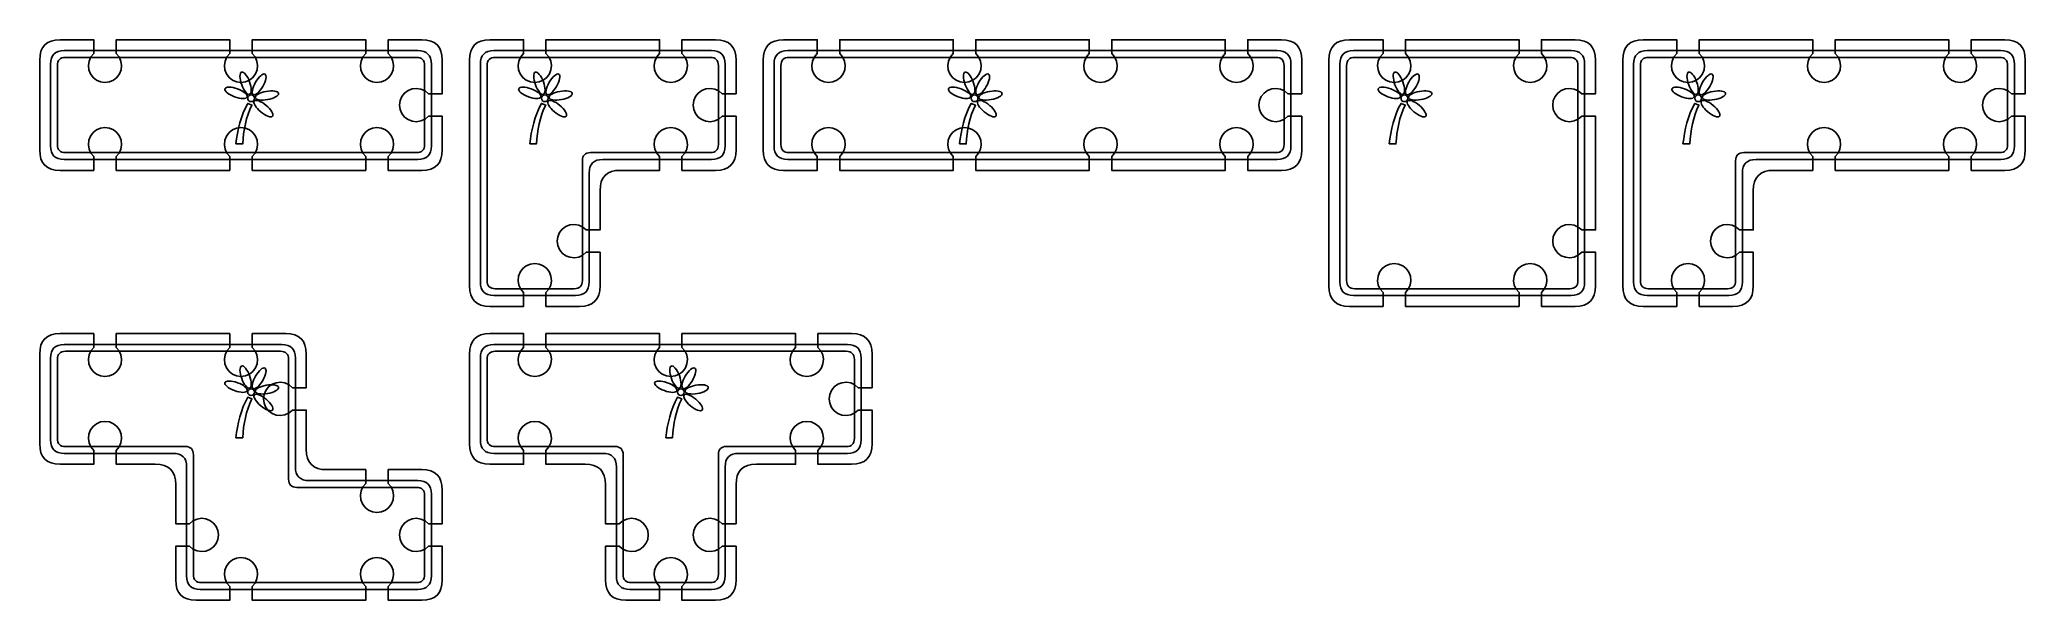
# Model space of a CAD drawing. Extents: x 4 to 296, y 4 to 86.
import ezdxf

# ---------------------------------------------------------------- set-up
doc = ezdxf.new("R2010")
doc.units = 0
doc.layers.add('CUT', color=1, linetype='CONTINUOUS')
doc.layers.add('RASTER', color=7, linetype='CONTINUOUS')

msp = doc.modelspace()

# ---------------------------------------------------------------- linework, layer by layer
at = {"layer": 'CUT'}
for points in [[(4, 83.4), (4.047, 84.103), (4.188, 84.713), (4.422, 85.228), (4.75, 85.65), (5.172, 85.978), (5.687, 86.213), (6.297, 86.353), (7, 86.4), (11.95, 86.4), (11.95, 84.361), (11.531, 83.862), (11.258, 83.269), (11.151, 82.626), (11.218, 81.977), (11.453, 81.369), (11.841, 80.845), (12.353, 80.441), (12.954, 80.187), (13.6, 80.1), (14.246, 80.187), (14.847, 80.441), (15.359, 80.845), (15.747, 81.369), (15.982, 81.977), (16.049, 82.626), (15.942, 83.269), (15.669, 83.862), (15.25, 84.361), (15.25, 86.4), (31.95, 86.4), (31.95, 84.361), (31.531, 83.862), (31.258, 83.269), (31.151, 82.626), (31.218, 81.977), (31.453, 81.369), (31.841, 80.845), (32.353, 80.441), (32.954, 80.187), (33.6, 80.1), (34.246, 80.187), (34.847, 80.441), (35.359, 80.845), (35.747, 81.369), (35.982, 81.977), (36.049, 82.626), (35.942, 83.269), (35.669, 83.862), (35.25, 84.361), (35.25, 86.4), (51.95, 86.4), (51.95, 84.361), (51.531, 83.862), (51.258, 83.269), (51.151, 82.626), (51.218, 81.977), (51.453, 81.369), (51.841, 80.845), (52.353, 80.441), (52.954, 80.187), (53.6, 80.1), (54.246, 80.187), (54.847, 80.441), (55.359, 80.845), (55.747, 81.369), (55.982, 81.977), (56.049, 82.626), (55.942, 83.269), (55.669, 83.862), (55.25, 84.361), (55.25, 86.4), (60.2, 86.4), (60.903, 86.353), (61.512, 86.213), (62.028, 85.978), (62.45, 85.65), (62.778, 85.228), (63.012, 84.713), (63.153, 84.103), (63.2, 83.4), (63.2, 78.45), (61.161, 78.45), (60.662, 78.869), (60.069, 79.142), (59.426, 79.249), (58.777, 79.182), (58.169, 78.947), (57.645, 78.559), (57.241, 78.047), (56.987, 77.446), (56.9, 76.8), (56.987, 76.154), (57.241, 75.553), (57.645, 75.041), (58.169, 74.653), (58.777, 74.418), (59.426, 74.351), (60.069, 74.458), (60.662, 74.731), (61.161, 75.15), (63.2, 75.15), (63.2, 70.2), (63.153, 69.497), (63.013, 68.888), (62.778, 68.372), (62.45, 67.95), (62.028, 67.622), (61.513, 67.388), (60.903, 67.247), (60.2, 67.2), (55.25, 67.2), (55.25, 69.239), (55.669, 69.738), (55.942, 70.331), (56.049, 70.974), (55.982, 71.623), (55.747, 72.231), (55.359, 72.755), (54.847, 73.159), (54.246, 73.413), (53.6, 73.5), (52.954, 73.413), (52.353, 73.159), (51.841, 72.755), (51.453, 72.231), (51.218, 71.623), (51.151, 70.974), (51.258, 70.331), (51.531, 69.738), (51.95, 69.239), (51.95, 67.2), (35.25, 67.2), (35.25, 69.239), (35.669, 69.738), (35.942, 70.331), (36.049, 70.974), (35.982, 71.623), (35.747, 72.231), (35.359, 72.755), (34.847, 73.159), (34.246, 73.413), (33.6, 73.5), (32.954, 73.413), (32.353, 73.159), (31.841, 72.755), (31.453, 72.231), (31.218, 71.623), (31.151, 70.974), (31.258, 70.331), (31.531, 69.738), (31.95, 69.239), (31.95, 67.2), (15.25, 67.2), (15.25, 69.239), (15.669, 69.738), (15.942, 70.331), (16.049, 70.974), (15.982, 71.623), (15.747, 72.231), (15.359, 72.755), (14.847, 73.159), (14.246, 73.413), (13.6, 73.5), (12.954, 73.413), (12.353, 73.159), (11.841, 72.755), (11.453, 72.231), (11.218, 71.623), (11.151, 70.974), (11.258, 70.331), (11.531, 69.738), (11.95, 69.239), (11.95, 67.2), (7, 67.2), (6.297, 67.247), (5.688, 67.388), (5.172, 67.622), (4.75, 67.95), (4.422, 68.372), (4.188, 68.888), (4.047, 69.497), (4, 70.2)], [(67.2, 83.4), (67.247, 84.103), (67.388, 84.713), (67.622, 85.228), (67.95, 85.65), (68.372, 85.978), (68.888, 86.213), (69.497, 86.353), (70.2, 86.4), (75.15, 86.4), (75.15, 84.361), (74.731, 83.862), (74.458, 83.269), (74.351, 82.626), (74.418, 81.977), (74.653, 81.369), (75.041, 80.845), (75.553, 80.441), (76.154, 80.187), (76.8, 80.1), (77.446, 80.187), (78.047, 80.441), (78.559, 80.845), (78.947, 81.369), (79.182, 81.977), (79.249, 82.626), (79.142, 83.269), (78.869, 83.862), (78.45, 84.361), (78.45, 86.4), (95.15, 86.4), (95.15, 84.361), (94.731, 83.862), (94.458, 83.269), (94.351, 82.626), (94.418, 81.977), (94.653, 81.369), (95.041, 80.845), (95.553, 80.441), (96.154, 80.187), (96.8, 80.1), (97.446, 80.187), (98.047, 80.441), (98.559, 80.845), (98.947, 81.369), (99.182, 81.977), (99.249, 82.626), (99.142, 83.269), (98.869, 83.862), (98.45, 84.361), (98.45, 86.4), (103.4, 86.4), (104.103, 86.353), (104.713, 86.213), (105.228, 85.978), (105.65, 85.65), (105.978, 85.228), (106.213, 84.713), (106.353, 84.103), (106.4, 83.4), (106.4, 78.45), (104.361, 78.45), (103.862, 78.869), (103.269, 79.142), (102.626, 79.249), (101.977, 79.182), (101.369, 78.947), (100.845, 78.559), (100.441, 78.047), (100.187, 77.446), (100.1, 76.8), (100.187, 76.154), (100.441, 75.553), (100.845, 75.041), (101.369, 74.653), (101.977, 74.418), (102.626, 74.351), (103.269, 74.458), (103.862, 74.731), (104.361, 75.15), (106.4, 75.15), (106.4, 70.2), (106.353, 69.497), (106.213, 68.888), (105.978, 68.372), (105.65, 67.95), (105.228, 67.622), (104.713, 67.388), (104.103, 67.247), (103.4, 67.2), (98.45, 67.2), (98.45, 69.239), (98.869, 69.738), (99.142, 70.331), (99.249, 70.974), (99.182, 71.623), (98.947, 72.231), (98.559, 72.755), (98.047, 73.159), (97.446, 73.413), (96.8, 73.5), (96.154, 73.413), (95.553, 73.159), (95.041, 72.755), (94.653, 72.231), (94.418, 71.623), (94.351, 70.974), (94.458, 70.331), (94.731, 69.738), (95.15, 69.239), (95.15, 67.2), (89.4, 67.2), (88.697, 67.153), (88.088, 67.013), (87.572, 66.778), (87.15, 66.45), (86.822, 66.028), (86.588, 65.513), (86.447, 64.903), (86.4, 64.2), (86.4, 58.45), (84.361, 58.45), (83.862, 58.869), (83.269, 59.142), (82.626, 59.249), (81.977, 59.182), (81.369, 58.947), (80.845, 58.559), (80.441, 58.047), (80.187, 57.446), (80.1, 56.8), (80.187, 56.154), (80.441, 55.553), (80.845, 55.041), (81.369, 54.653), (81.977, 54.418), (82.626, 54.351), (83.269, 54.458), (83.862, 54.731), (84.361, 55.15), (86.4, 55.15), (86.4, 50.2), (86.353, 49.497), (86.213, 48.888), (85.978, 48.372), (85.65, 47.95), (85.228, 47.622), (84.713, 47.388), (84.103, 47.247), (83.4, 47.2), (78.45, 47.2), (78.45, 49.239), (78.869, 49.738), (79.142, 50.331), (79.249, 50.974), (79.182, 51.623), (78.947, 52.231), (78.559, 52.755), (78.047, 53.159), (77.446, 53.413), (76.8, 53.5), (76.154, 53.413), (75.553, 53.159), (75.041, 52.755), (74.653, 52.231), (74.418, 51.623), (74.351, 50.974), (74.458, 50.331), (74.731, 49.738), (75.15, 49.239), (75.15, 47.2), (70.2, 47.2), (69.497, 47.247), (68.887, 47.388), (68.372, 47.622), (67.95, 47.95), (67.622, 48.372), (67.388, 48.888), (67.247, 49.497), (67.2, 50.2)], [(110.4, 83.4), (110.447, 84.103), (110.588, 84.713), (110.822, 85.228), (111.15, 85.65), (111.572, 85.978), (112.088, 86.213), (112.697, 86.353), (113.4, 86.4), (118.35, 86.4), (118.35, 84.361), (117.931, 83.862), (117.658, 83.269), (117.551, 82.626), (117.618, 81.977), (117.853, 81.369), (118.241, 80.845), (118.753, 80.441), (119.354, 80.187), (120, 80.1), (120.646, 80.187), (121.247, 80.441), (121.759, 80.845), (122.147, 81.369), (122.382, 81.977), (122.449, 82.626), (122.342, 83.269), (122.069, 83.862), (121.65, 84.361), (121.65, 86.4), (138.35, 86.4), (138.35, 84.361), (137.931, 83.862), (137.658, 83.269), (137.551, 82.626), (137.618, 81.977), (137.853, 81.369), (138.241, 80.845), (138.753, 80.441), (139.354, 80.187), (140, 80.1), (140.646, 80.187), (141.247, 80.441), (141.759, 80.845), (142.147, 81.369), (142.382, 81.977), (142.449, 82.626), (142.342, 83.269), (142.069, 83.862), (141.65, 84.361), (141.65, 86.4), (158.35, 86.4), (158.35, 84.361), (157.931, 83.862), (157.658, 83.269), (157.551, 82.626), (157.618, 81.977), (157.853, 81.369), (158.241, 80.845), (158.753, 80.441), (159.354, 80.187), (160, 80.1), (160.646, 80.187), (161.247, 80.441), (161.759, 80.845), (162.147, 81.369), (162.382, 81.977), (162.449, 82.626), (162.342, 83.269), (162.069, 83.862), (161.65, 84.361), (161.65, 86.4), (178.35, 86.4), (178.35, 84.361), (177.931, 83.862), (177.658, 83.269), (177.551, 82.626), (177.618, 81.977), (177.853, 81.369), (178.241, 80.845), (178.753, 80.441), (179.354, 80.187), (180, 80.1), (180.646, 80.187), (181.247, 80.441), (181.759, 80.845), (182.147, 81.369), (182.382, 81.977), (182.449, 82.626), (182.342, 83.269), (182.069, 83.862), (181.65, 84.361), (181.65, 86.4), (186.6, 86.4), (187.303, 86.353), (187.913, 86.213), (188.428, 85.978), (188.85, 85.65), (189.178, 85.228), (189.413, 84.713), (189.553, 84.103), (189.6, 83.4), (189.6, 78.45), (187.561, 78.45), (187.062, 78.869), (186.469, 79.142), (185.826, 79.249), (185.177, 79.182), (184.569, 78.947), (184.045, 78.559), (183.641, 78.047), (183.387, 77.446), (183.3, 76.8), (183.387, 76.154), (183.641, 75.553), (184.045, 75.041), (184.569, 74.653), (185.177, 74.418), (185.826, 74.351), (186.469, 74.458), (187.062, 74.731), (187.561, 75.15), (189.6, 75.15), (189.6, 70.2), (189.553, 69.497), (189.413, 68.888), (189.178, 68.372), (188.85, 67.95), (188.428, 67.622), (187.913, 67.388), (187.303, 67.247), (186.6, 67.2), (181.65, 67.2), (181.65, 69.239), (182.069, 69.738), (182.342, 70.331), (182.449, 70.974), (182.382, 71.623), (182.147, 72.231), (181.759, 72.755), (181.247, 73.159), (180.646, 73.413), (180, 73.5), (179.354, 73.413), (178.753, 73.159), (178.241, 72.755), (177.853, 72.231), (177.618, 71.623), (177.551, 70.974), (177.658, 70.331), (177.931, 69.738), (178.35, 69.239), (178.35, 67.2), (161.65, 67.2), (161.65, 69.239), (162.069, 69.738), (162.342, 70.331), (162.449, 70.974), (162.382, 71.623), (162.147, 72.231), (161.759, 72.755), (161.247, 73.159), (160.646, 73.413), (160, 73.5), (159.354, 73.413), (158.753, 73.159), (158.241, 72.755), (157.853, 72.231), (157.618, 71.623), (157.551, 70.974), (157.658, 70.331), (157.931, 69.738), (158.35, 69.239), (158.35, 67.2), (141.65, 67.2), (141.65, 69.239), (142.069, 69.738), (142.342, 70.331), (142.449, 70.974), (142.382, 71.623), (142.147, 72.231), (141.759, 72.755), (141.247, 73.159), (140.646, 73.413), (140, 73.5), (139.354, 73.413), (138.753, 73.159), (138.241, 72.755), (137.853, 72.231), (137.618, 71.623), (137.551, 70.974), (137.658, 70.331), (137.931, 69.738), (138.35, 69.239), (138.35, 67.2), (121.65, 67.2), (121.65, 69.239), (122.069, 69.738), (122.342, 70.331), (122.449, 70.974), (122.382, 71.623), (122.147, 72.231), (121.759, 72.755), (121.247, 73.159), (120.646, 73.413), (120, 73.5), (119.354, 73.413), (118.753, 73.159), (118.241, 72.755), (117.853, 72.231), (117.618, 71.623), (117.551, 70.974), (117.658, 70.331), (117.931, 69.738), (118.35, 69.239), (118.35, 67.2), (113.4, 67.2), (112.697, 67.247), (112.088, 67.388), (111.572, 67.622), (111.15, 67.95), (110.822, 68.372), (110.588, 68.888), (110.447, 69.497), (110.4, 70.2)], [(193.6, 83.4), (193.647, 84.103), (193.788, 84.713), (194.022, 85.228), (194.35, 85.65), (194.772, 85.978), (195.288, 86.213), (195.897, 86.353), (196.6, 86.4), (201.55, 86.4), (201.55, 84.361), (201.131, 83.862), (200.858, 83.269), (200.751, 82.626), (200.818, 81.977), (201.053, 81.369), (201.441, 80.845), (201.953, 80.441), (202.554, 80.187), (203.2, 80.1), (203.846, 80.187), (204.447, 80.441), (204.959, 80.845), (205.347, 81.369), (205.582, 81.977), (205.649, 82.626), (205.542, 83.269), (205.269, 83.862), (204.85, 84.361), (204.85, 86.4), (221.55, 86.4), (221.55, 84.361), (221.131, 83.862), (220.858, 83.269), (220.751, 82.626), (220.818, 81.977), (221.053, 81.369), (221.441, 80.845), (221.953, 80.441), (222.554, 80.187), (223.2, 80.1), (223.846, 80.187), (224.447, 80.441), (224.959, 80.845), (225.347, 81.369), (225.582, 81.977), (225.649, 82.626), (225.542, 83.269), (225.269, 83.862), (224.85, 84.361), (224.85, 86.4), (229.8, 86.4), (230.503, 86.353), (231.112, 86.213), (231.628, 85.978), (232.05, 85.65), (232.378, 85.228), (232.612, 84.713), (232.753, 84.103), (232.8, 83.4), (232.8, 78.45), (230.761, 78.45), (230.262, 78.869), (229.669, 79.142), (229.026, 79.249), (228.377, 79.182), (227.769, 78.947), (227.245, 78.559), (226.841, 78.047), (226.587, 77.446), (226.5, 76.8), (226.587, 76.154), (226.841, 75.553), (227.245, 75.041), (227.769, 74.653), (228.377, 74.418), (229.026, 74.351), (229.669, 74.458), (230.262, 74.731), (230.761, 75.15), (232.8, 75.15), (232.8, 58.45), (230.761, 58.45), (230.262, 58.869), (229.669, 59.142), (229.026, 59.249), (228.377, 59.182), (227.769, 58.947), (227.245, 58.559), (226.841, 58.047), (226.587, 57.446), (226.5, 56.8), (226.587, 56.154), (226.841, 55.553), (227.245, 55.041), (227.769, 54.653), (228.377, 54.418), (229.026, 54.351), (229.669, 54.458), (230.262, 54.731), (230.761, 55.15), (232.8, 55.15), (232.8, 50.2), (232.753, 49.497), (232.612, 48.888), (232.378, 48.372), (232.05, 47.95), (231.628, 47.622), (231.112, 47.388), (230.503, 47.247), (229.8, 47.2), (224.85, 47.2), (224.85, 49.239), (225.269, 49.738), (225.542, 50.331), (225.649, 50.974), (225.582, 51.623), (225.347, 52.231), (224.959, 52.755), (224.447, 53.159), (223.846, 53.413), (223.2, 53.5), (222.554, 53.413), (221.953, 53.159), (221.441, 52.755), (221.053, 52.231), (220.818, 51.623), (220.751, 50.974), (220.858, 50.331), (221.131, 49.738), (221.55, 49.239), (221.55, 47.2), (204.85, 47.2), (204.85, 49.239), (205.269, 49.738), (205.542, 50.331), (205.649, 50.974), (205.582, 51.623), (205.347, 52.231), (204.959, 52.755), (204.447, 53.159), (203.846, 53.413), (203.2, 53.5), (202.554, 53.413), (201.953, 53.159), (201.441, 52.755), (201.053, 52.231), (200.818, 51.623), (200.751, 50.974), (200.858, 50.331), (201.131, 49.738), (201.55, 49.239), (201.55, 47.2), (196.6, 47.2), (195.897, 47.247), (195.288, 47.388), (194.772, 47.622), (194.35, 47.95), (194.022, 48.372), (193.788, 48.888), (193.647, 49.497), (193.6, 50.2)], [(236.8, 83.4), (236.847, 84.103), (236.988, 84.713), (237.222, 85.228), (237.55, 85.65), (237.972, 85.978), (238.488, 86.213), (239.097, 86.353), (239.8, 86.4), (244.75, 86.4), (244.75, 84.361), (244.331, 83.862), (244.058, 83.269), (243.951, 82.626), (244.018, 81.977), (244.253, 81.369), (244.641, 80.845), (245.153, 80.441), (245.754, 80.187), (246.4, 80.1), (247.046, 80.187), (247.647, 80.441), (248.159, 80.845), (248.547, 81.369), (248.782, 81.977), (248.849, 82.626), (248.742, 83.269), (248.469, 83.862), (248.05, 84.361), (248.05, 86.4), (264.75, 86.4), (264.75, 84.361), (264.331, 83.862), (264.058, 83.269), (263.951, 82.626), (264.018, 81.977), (264.253, 81.369), (264.641, 80.845), (265.153, 80.441), (265.754, 80.187), (266.4, 80.1), (267.046, 80.187), (267.647, 80.441), (268.159, 80.845), (268.547, 81.369), (268.782, 81.977), (268.849, 82.626), (268.742, 83.269), (268.469, 83.862), (268.05, 84.361), (268.05, 86.4), (284.75, 86.4), (284.75, 84.361), (284.331, 83.862), (284.058, 83.269), (283.951, 82.626), (284.018, 81.977), (284.253, 81.369), (284.641, 80.845), (285.153, 80.441), (285.754, 80.187), (286.4, 80.1), (287.046, 80.187), (287.647, 80.441), (288.159, 80.845), (288.547, 81.369), (288.782, 81.977), (288.849, 82.626), (288.742, 83.269), (288.469, 83.862), (288.05, 84.361), (288.05, 86.4), (293, 86.4), (293.703, 86.353), (294.313, 86.213), (294.828, 85.978), (295.25, 85.65), (295.578, 85.228), (295.813, 84.713), (295.953, 84.103), (296, 83.4), (296, 78.45), (293.961, 78.45), (293.462, 78.869), (292.869, 79.142), (292.226, 79.249), (291.577, 79.182), (290.969, 78.947), (290.445, 78.559), (290.041, 78.047), (289.787, 77.446), (289.7, 76.8), (289.787, 76.154), (290.041, 75.553), (290.445, 75.041), (290.969, 74.653), (291.577, 74.418), (292.226, 74.351), (292.869, 74.458), (293.462, 74.731), (293.961, 75.15), (296, 75.15), (296, 70.2), (295.953, 69.497), (295.813, 68.888), (295.578, 68.372), (295.25, 67.95), (294.828, 67.622), (294.313, 67.388), (293.703, 67.247), (293, 67.2), (288.05, 67.2), (288.05, 69.239), (288.469, 69.738), (288.742, 70.331), (288.849, 70.974), (288.782, 71.623), (288.547, 72.231), (288.159, 72.755), (287.647, 73.159), (287.046, 73.413), (286.4, 73.5), (285.754, 73.413), (285.153, 73.159), (284.641, 72.755), (284.253, 72.231), (284.018, 71.623), (283.951, 70.974), (284.058, 70.331), (284.331, 69.738), (284.75, 69.239), (284.75, 67.2), (268.05, 67.2), (268.05, 69.239), (268.469, 69.738), (268.742, 70.331), (268.849, 70.974), (268.782, 71.623), (268.547, 72.231), (268.159, 72.755), (267.647, 73.159), (267.046, 73.413), (266.4, 73.5), (265.754, 73.413), (265.153, 73.159), (264.641, 72.755), (264.253, 72.231), (264.018, 71.623), (263.951, 70.974), (264.058, 70.331), (264.331, 69.738), (264.75, 69.239), (264.75, 67.2), (259, 67.2), (258.297, 67.153), (257.688, 67.013), (257.172, 66.778), (256.75, 66.45), (256.422, 66.028), (256.188, 65.513), (256.047, 64.903), (256, 64.2), (256, 58.45), (253.961, 58.45), (253.462, 58.869), (252.869, 59.142), (252.226, 59.249), (251.577, 59.182), (250.969, 58.947), (250.445, 58.559), (250.041, 58.047), (249.787, 57.446), (249.7, 56.8), (249.787, 56.154), (250.041, 55.553), (250.445, 55.041), (250.969, 54.653), (251.577, 54.418), (252.226, 54.351), (252.869, 54.458), (253.462, 54.731), (253.961, 55.15), (256, 55.15), (256, 50.2), (255.953, 49.497), (255.813, 48.888), (255.578, 48.372), (255.25, 47.95), (254.828, 47.622), (254.313, 47.388), (253.703, 47.247), (253, 47.2), (248.05, 47.2), (248.05, 49.239), (248.469, 49.738), (248.742, 50.331), (248.849, 50.974), (248.782, 51.623), (248.547, 52.231), (248.159, 52.755), (247.647, 53.159), (247.046, 53.413), (246.4, 53.5), (245.754, 53.413), (245.153, 53.159), (244.641, 52.755), (244.253, 52.231), (244.018, 51.623), (243.951, 50.974), (244.058, 50.331), (244.331, 49.738), (244.75, 49.239), (244.75, 47.2), (239.8, 47.2), (239.097, 47.247), (238.488, 47.388), (237.972, 47.622), (237.55, 47.95), (237.222, 48.372), (236.988, 48.888), (236.847, 49.497), (236.8, 50.2)], [(4, 40.2), (4.047, 40.903), (4.188, 41.513), (4.422, 42.028), (4.75, 42.45), (5.172, 42.778), (5.688, 43.013), (6.297, 43.153), (7, 43.2), (11.95, 43.2), (11.95, 41.161), (11.531, 40.662), (11.258, 40.069), (11.151, 39.426), (11.218, 38.777), (11.453, 38.169), (11.841, 37.645), (12.353, 37.241), (12.954, 36.987), (13.6, 36.9), (14.246, 36.987), (14.847, 37.241), (15.359, 37.645), (15.747, 38.169), (15.982, 38.777), (16.049, 39.426), (15.942, 40.069), (15.669, 40.662), (15.25, 41.161), (15.25, 43.2), (31.95, 43.2), (31.95, 41.161), (31.531, 40.662), (31.258, 40.069), (31.151, 39.426), (31.218, 38.777), (31.453, 38.169), (31.841, 37.645), (32.353, 37.241), (32.954, 36.987), (33.6, 36.9), (34.246, 36.987), (34.847, 37.241), (35.359, 37.645), (35.747, 38.169), (35.982, 38.777), (36.049, 39.426), (35.942, 40.069), (35.669, 40.662), (35.25, 41.161), (35.25, 43.2), (40.2, 43.2), (40.903, 43.153), (41.513, 43.013), (42.028, 42.778), (42.45, 42.45), (42.778, 42.028), (43.013, 41.513), (43.153, 40.903), (43.2, 40.2), (43.2, 35.25), (41.161, 35.25), (40.662, 35.669), (40.069, 35.942), (39.426, 36.049), (38.777, 35.982), (38.169, 35.747), (37.645, 35.359), (37.241, 34.847), (36.987, 34.246), (36.9, 33.6), (36.987, 32.954), (37.241, 32.353), (37.645, 31.841), (38.169, 31.453), (38.777, 31.218), (39.426, 31.151), (40.069, 31.258), (40.662, 31.531), (41.161, 31.95), (43.2, 31.95), (43.2, 26.2), (43.247, 25.497), (43.388, 24.888), (43.622, 24.372), (43.95, 23.95), (44.372, 23.622), (44.888, 23.388), (45.497, 23.247), (46.2, 23.2), (51.95, 23.2), (51.95, 21.161), (51.531, 20.662), (51.258, 20.069), (51.151, 19.426), (51.218, 18.777), (51.453, 18.169), (51.841, 17.645), (52.353, 17.241), (52.954, 16.987), (53.6, 16.9), (54.246, 16.987), (54.847, 17.241), (55.359, 17.645), (55.747, 18.169), (55.982, 18.777), (56.049, 19.426), (55.942, 20.069), (55.669, 20.662), (55.25, 21.161), (55.25, 23.2), (60.2, 23.2), (60.903, 23.153), (61.513, 23.013), (62.028, 22.778), (62.45, 22.45), (62.778, 22.028), (63.013, 21.513), (63.153, 20.903), (63.2, 20.2), (63.2, 15.25), (61.161, 15.25), (60.662, 15.669), (60.069, 15.942), (59.426, 16.049), (58.777, 15.982), (58.169, 15.747), (57.645, 15.359), (57.241, 14.847), (56.987, 14.246), (56.9, 13.6), (56.987, 12.954), (57.241, 12.353), (57.645, 11.841), (58.169, 11.453), (58.777, 11.218), (59.426, 11.151), (60.069, 11.258), (60.662, 11.531), (61.161, 11.95), (63.2, 11.95), (63.2, 7), (63.153, 6.297), (63.013, 5.688), (62.778, 5.172), (62.45, 4.75), (62.028, 4.422), (61.513, 4.188), (60.903, 4.047), (60.2, 4), (55.25, 4), (55.25, 6.039), (55.669, 6.538), (55.942, 7.131), (56.049, 7.774), (55.982, 8.423), (55.747, 9.031), (55.359, 9.555), (54.847, 9.959), (54.246, 10.213), (53.6, 10.3), (52.954, 10.213), (52.353, 9.959), (51.841, 9.555), (51.453, 9.031), (51.218, 8.423), (51.151, 7.774), (51.258, 7.131), (51.531, 6.538), (51.95, 6.039), (51.95, 4), (35.25, 4), (35.25, 6.039), (35.669, 6.538), (35.942, 7.131), (36.049, 7.774), (35.982, 8.423), (35.747, 9.031), (35.359, 9.555), (34.847, 9.959), (34.246, 10.213), (33.6, 10.3), (32.954, 10.213), (32.353, 9.959), (31.841, 9.555), (31.453, 9.031), (31.218, 8.423), (31.151, 7.774), (31.258, 7.131), (31.531, 6.538), (31.95, 6.039), (31.95, 4), (27, 4), (26.297, 4.047), (25.688, 4.188), (25.172, 4.422), (24.75, 4.75), (24.422, 5.172), (24.188, 5.688), (24.047, 6.297), (24, 7), (24, 11.95), (26.039, 11.95), (26.538, 11.531), (27.131, 11.258), (27.774, 11.151), (28.423, 11.218), (29.031, 11.453), (29.555, 11.841), (29.959, 12.353), (30.213, 12.954), (30.3, 13.6), (30.213, 14.246), (29.959, 14.847), (29.555, 15.359), (29.031, 15.747), (28.423, 15.982), (27.774, 16.049), (27.131, 15.942), (26.538, 15.669), (26.039, 15.25), (24, 15.25), (24, 21), (23.953, 21.703), (23.813, 22.313), (23.578, 22.828), (23.25, 23.25), (22.828, 23.578), (22.313, 23.813), (21.703, 23.953), (21, 24), (15.25, 24), (15.25, 26.039), (15.669, 26.538), (15.942, 27.131), (16.049, 27.774), (15.982, 28.423), (15.747, 29.031), (15.359, 29.555), (14.847, 29.959), (14.246, 30.213), (13.6, 30.3), (12.954, 30.213), (12.353, 29.959), (11.841, 29.555), (11.453, 29.031), (11.218, 28.423), (11.151, 27.774), (11.258, 27.131), (11.531, 26.538), (11.95, 26.039), (11.95, 24), (7, 24), (6.297, 24.047), (5.688, 24.188), (5.172, 24.422), (4.75, 24.75), (4.422, 25.172), (4.188, 25.688), (4.047, 26.297), (4, 27)], [(67.2, 40.2), (67.247, 40.903), (67.388, 41.513), (67.622, 42.028), (67.95, 42.45), (68.372, 42.778), (68.888, 43.013), (69.497, 43.153), (70.2, 43.2), (75.15, 43.2), (75.15, 41.161), (74.731, 40.662), (74.458, 40.069), (74.351, 39.426), (74.418, 38.777), (74.653, 38.169), (75.041, 37.645), (75.553, 37.241), (76.154, 36.987), (76.8, 36.9), (77.446, 36.987), (78.047, 37.241), (78.559, 37.645), (78.947, 38.169), (79.182, 38.777), (79.249, 39.426), (79.142, 40.069), (78.869, 40.662), (78.45, 41.161), (78.45, 43.2), (95.15, 43.2), (95.15, 41.161), (94.731, 40.662), (94.458, 40.069), (94.351, 39.426), (94.418, 38.777), (94.653, 38.169), (95.041, 37.645), (95.553, 37.241), (96.154, 36.987), (96.8, 36.9), (97.446, 36.987), (98.047, 37.241), (98.559, 37.645), (98.947, 38.169), (99.182, 38.777), (99.249, 39.426), (99.142, 40.069), (98.869, 40.662), (98.45, 41.161), (98.45, 43.2), (115.15, 43.2), (115.15, 41.161), (114.731, 40.662), (114.458, 40.069), (114.351, 39.426), (114.418, 38.777), (114.653, 38.169), (115.041, 37.645), (115.553, 37.241), (116.154, 36.987), (116.8, 36.9), (117.446, 36.987), (118.047, 37.241), (118.559, 37.645), (118.947, 38.169), (119.182, 38.777), (119.249, 39.426), (119.142, 40.069), (118.869, 40.662), (118.45, 41.161), (118.45, 43.2), (123.4, 43.2), (124.103, 43.153), (124.712, 43.013), (125.228, 42.778), (125.65, 42.45), (125.978, 42.028), (126.212, 41.513), (126.353, 40.903), (126.4, 40.2), (126.4, 35.25), (124.361, 35.25), (123.862, 35.669), (123.269, 35.942), (122.626, 36.049), (121.977, 35.982), (121.369, 35.747), (120.845, 35.359), (120.441, 34.847), (120.187, 34.246), (120.1, 33.6), (120.187, 32.954), (120.441, 32.353), (120.845, 31.841), (121.369, 31.453), (121.977, 31.218), (122.626, 31.151), (123.269, 31.258), (123.862, 31.531), (124.361, 31.95), (126.4, 31.95), (126.4, 27), (126.353, 26.297), (126.213, 25.688), (125.978, 25.172), (125.65, 24.75), (125.228, 24.422), (124.713, 24.188), (124.103, 24.047), (123.4, 24), (118.45, 24), (118.45, 26.039), (118.869, 26.538), (119.142, 27.131), (119.249, 27.774), (119.182, 28.423), (118.947, 29.031), (118.559, 29.555), (118.047, 29.959), (117.446, 30.213), (116.8, 30.3), (116.154, 30.213), (115.553, 29.959), (115.041, 29.555), (114.653, 29.031), (114.418, 28.423), (114.351, 27.774), (114.458, 27.131), (114.731, 26.538), (115.15, 26.039), (115.15, 24), (109.4, 24), (108.697, 23.953), (108.088, 23.813), (107.572, 23.578), (107.15, 23.25), (106.822, 22.828), (106.588, 22.313), (106.447, 21.703), (106.4, 21), (106.4, 15.25), (104.361, 15.25), (103.862, 15.669), (103.269, 15.942), (102.626, 16.049), (101.977, 15.982), (101.369, 15.747), (100.845, 15.359), (100.441, 14.847), (100.187, 14.246), (100.1, 13.6), (100.187, 12.954), (100.441, 12.353), (100.845, 11.841), (101.369, 11.453), (101.977, 11.218), (102.626, 11.151), (103.269, 11.258), (103.862, 11.531), (104.361, 11.95), (106.4, 11.95), (106.4, 7), (106.353, 6.297), (106.213, 5.688), (105.978, 5.172), (105.65, 4.75), (105.228, 4.422), (104.713, 4.188), (104.103, 4.047), (103.4, 4), (98.45, 4), (98.45, 6.039), (98.869, 6.538), (99.142, 7.131), (99.249, 7.774), (99.182, 8.423), (98.947, 9.031), (98.559, 9.555), (98.047, 9.959), (97.446, 10.213), (96.8, 10.3), (96.154, 10.213), (95.553, 9.959), (95.041, 9.555), (94.653, 9.031), (94.418, 8.423), (94.351, 7.774), (94.458, 7.131), (94.731, 6.538), (95.15, 6.039), (95.15, 4), (90.2, 4), (89.497, 4.047), (88.887, 4.188), (88.372, 4.422), (87.95, 4.75), (87.622, 5.172), (87.387, 5.688), (87.247, 6.297), (87.2, 7), (87.2, 11.95), (89.239, 11.95), (89.738, 11.531), (90.331, 11.258), (90.974, 11.151), (91.623, 11.218), (92.231, 11.453), (92.755, 11.841), (93.159, 12.353), (93.413, 12.954), (93.5, 13.6), (93.413, 14.246), (93.159, 14.847), (92.755, 15.359), (92.231, 15.747), (91.623, 15.982), (90.974, 16.049), (90.331, 15.942), (89.738, 15.669), (89.239, 15.25), (87.2, 15.25), (87.2, 21), (87.153, 21.703), (87.012, 22.313), (86.778, 22.828), (86.45, 23.25), (86.028, 23.578), (85.512, 23.813), (84.903, 23.953), (84.2, 24), (78.45, 24), (78.45, 26.039), (78.869, 26.538), (79.142, 27.131), (79.249, 27.774), (79.182, 28.423), (78.947, 29.031), (78.559, 29.555), (78.047, 29.959), (77.446, 30.213), (76.8, 30.3), (76.154, 30.213), (75.553, 29.959), (75.041, 29.555), (74.653, 29.031), (74.418, 28.423), (74.351, 27.774), (74.458, 27.131), (74.731, 26.538), (75.15, 26.039), (75.15, 24), (70.2, 24), (69.497, 24.047), (68.887, 24.188), (68.372, 24.422), (67.95, 24.75), (67.622, 25.172), (67.388, 25.688), (67.247, 26.297), (67.2, 27)]]:
    msp.add_lwpolyline(points, close=True, dxfattribs=at)
at = {"layer": 'RASTER'}
for points in [[(5.6, 82.8), (5.631, 83.269), (5.725, 83.675), (5.881, 84.019), (6.1, 84.3), (6.381, 84.519), (6.725, 84.675), (7.131, 84.769), (7.6, 84.8), (59.6, 84.8), (60.069, 84.769), (60.475, 84.675), (60.819, 84.519), (61.1, 84.3), (61.319, 84.019), (61.475, 83.675), (61.569, 83.269), (61.6, 82.8), (61.6, 70.8), (61.569, 70.331), (61.475, 69.925), (61.319, 69.581), (61.1, 69.3), (60.819, 69.081), (60.475, 68.925), (60.069, 68.831), (59.6, 68.8), (7.6, 68.8), (7.131, 68.831), (6.725, 68.925), (6.381, 69.081), (6.1, 69.3), (5.881, 69.581), (5.725, 69.925), (5.631, 70.331), (5.6, 70.8)], [(68.8, 82.8), (68.831, 83.269), (68.925, 83.675), (69.081, 84.019), (69.3, 84.3), (69.581, 84.519), (69.925, 84.675), (70.331, 84.769), (70.8, 84.8), (102.8, 84.8), (103.269, 84.769), (103.675, 84.675), (104.019, 84.519), (104.3, 84.3), (104.519, 84.019), (104.675, 83.675), (104.769, 83.269), (104.8, 82.8), (104.8, 70.8), (104.769, 70.331), (104.675, 69.925), (104.519, 69.581), (104.3, 69.3), (104.019, 69.081), (103.675, 68.925), (103.269, 68.831), (102.8, 68.8), (86.8, 68.8), (86.331, 68.769), (85.925, 68.675), (85.581, 68.519), (85.3, 68.3), (85.081, 68.019), (84.925, 67.675), (84.831, 67.269), (84.8, 66.8), (84.8, 50.8), (84.769, 50.331), (84.675, 49.925), (84.519, 49.581), (84.3, 49.3), (84.019, 49.081), (83.675, 48.925), (83.269, 48.831), (82.8, 48.8), (70.8, 48.8), (70.331, 48.831), (69.925, 48.925), (69.581, 49.081), (69.3, 49.3), (69.081, 49.581), (68.925, 49.925), (68.831, 50.331), (68.8, 50.8)], [(112, 82.8), (112.031, 83.269), (112.125, 83.675), (112.281, 84.019), (112.5, 84.3), (112.781, 84.519), (113.125, 84.675), (113.531, 84.769), (114, 84.8), (186, 84.8), (186.469, 84.769), (186.875, 84.675), (187.219, 84.519), (187.5, 84.3), (187.719, 84.019), (187.875, 83.675), (187.969, 83.269), (188, 82.8), (188, 70.8), (187.969, 70.331), (187.875, 69.925), (187.719, 69.581), (187.5, 69.3), (187.219, 69.081), (186.875, 68.925), (186.469, 68.831), (186, 68.8), (114, 68.8), (113.531, 68.831), (113.125, 68.925), (112.781, 69.081), (112.5, 69.3), (112.281, 69.581), (112.125, 69.925), (112.031, 70.331), (112, 70.8)], [(195.2, 82.8), (195.231, 83.269), (195.325, 83.675), (195.481, 84.019), (195.7, 84.3), (195.981, 84.519), (196.325, 84.675), (196.731, 84.769), (197.2, 84.8), (229.2, 84.8), (229.669, 84.769), (230.075, 84.675), (230.419, 84.519), (230.7, 84.3), (230.919, 84.019), (231.075, 83.675), (231.169, 83.269), (231.2, 82.8), (231.2, 50.8), (231.169, 50.331), (231.075, 49.925), (230.919, 49.581), (230.7, 49.3), (230.419, 49.081), (230.075, 48.925), (229.669, 48.831), (229.2, 48.8), (197.2, 48.8), (196.731, 48.831), (196.325, 48.925), (195.981, 49.081), (195.7, 49.3), (195.481, 49.581), (195.325, 49.925), (195.231, 50.331), (195.2, 50.8)], [(238.4, 82.8), (238.431, 83.269), (238.525, 83.675), (238.681, 84.019), (238.9, 84.3), (239.181, 84.519), (239.525, 84.675), (239.931, 84.769), (240.4, 84.8), (292.4, 84.8), (292.869, 84.769), (293.275, 84.675), (293.619, 84.519), (293.9, 84.3), (294.119, 84.019), (294.275, 83.675), (294.369, 83.269), (294.4, 82.8), (294.4, 70.8), (294.369, 70.331), (294.275, 69.925), (294.119, 69.581), (293.9, 69.3), (293.619, 69.081), (293.275, 68.925), (292.869, 68.831), (292.4, 68.8), (256.4, 68.8), (255.931, 68.769), (255.525, 68.675), (255.181, 68.519), (254.9, 68.3), (254.681, 68.019), (254.525, 67.675), (254.431, 67.269), (254.4, 66.8), (254.4, 50.8), (254.369, 50.331), (254.275, 49.925), (254.119, 49.581), (253.9, 49.3), (253.619, 49.081), (253.275, 48.925), (252.869, 48.831), (252.4, 48.8), (240.4, 48.8), (239.931, 48.831), (239.525, 48.925), (239.181, 49.081), (238.9, 49.3), (238.681, 49.581), (238.525, 49.925), (238.431, 50.331), (238.4, 50.8)], [(6.6, 82.6), (6.6, 71), (6.619, 70.719), (6.675, 70.475), (6.769, 70.269), (6.9, 70.1), (7.069, 69.969), (7.275, 69.875), (7.519, 69.819), (7.8, 69.8), (59.4, 69.8), (59.681, 69.819), (59.925, 69.875), (60.131, 69.969), (60.3, 70.1), (60.431, 70.269), (60.525, 70.475), (60.581, 70.719), (60.6, 71), (60.6, 82.6), (60.581, 82.881), (60.525, 83.125), (60.431, 83.331), (60.3, 83.5), (60.131, 83.631), (59.925, 83.725), (59.681, 83.781), (59.4, 83.8), (7.8, 83.8), (7.519, 83.781), (7.275, 83.725), (7.069, 83.631), (6.9, 83.5), (6.769, 83.331), (6.675, 83.125), (6.619, 82.881), (6.6, 82.6)], [(69.8, 82.6), (69.8, 51), (69.819, 50.719), (69.875, 50.475), (69.969, 50.269), (70.1, 50.1), (70.269, 49.969), (70.475, 49.875), (70.719, 49.819), (71, 49.8), (82.6, 49.8), (82.881, 49.819), (83.125, 49.875), (83.331, 49.969), (83.5, 50.1), (83.631, 50.269), (83.725, 50.475), (83.781, 50.719), (83.8, 51), (83.8, 68.6), (83.819, 68.881), (83.875, 69.125), (83.969, 69.331), (84.1, 69.5), (84.269, 69.631), (84.475, 69.725), (84.719, 69.781), (85, 69.8), (102.6, 69.8), (102.881, 69.819), (103.125, 69.875), (103.331, 69.969), (103.5, 70.1), (103.631, 70.269), (103.725, 70.475), (103.781, 70.719), (103.8, 71), (103.8, 82.6), (103.781, 82.881), (103.725, 83.125), (103.631, 83.331), (103.5, 83.5), (103.331, 83.631), (103.125, 83.725), (102.881, 83.781), (102.6, 83.8), (71, 83.8), (70.719, 83.781), (70.475, 83.725), (70.269, 83.631), (70.1, 83.5), (69.969, 83.331), (69.875, 83.125), (69.819, 82.881), (69.8, 82.6)], [(113, 82.6), (113, 71), (113.019, 70.719), (113.075, 70.475), (113.169, 70.269), (113.3, 70.1), (113.469, 69.969), (113.675, 69.875), (113.919, 69.819), (114.2, 69.8), (185.8, 69.8), (186.081, 69.819), (186.325, 69.875), (186.531, 69.969), (186.7, 70.1), (186.831, 70.269), (186.925, 70.475), (186.981, 70.719), (187, 71), (187, 82.6), (186.981, 82.881), (186.925, 83.125), (186.831, 83.331), (186.7, 83.5), (186.531, 83.631), (186.325, 83.725), (186.081, 83.781), (185.8, 83.8), (114.2, 83.8), (113.919, 83.781), (113.675, 83.725), (113.469, 83.631), (113.3, 83.5), (113.169, 83.331), (113.075, 83.125), (113.019, 82.881), (113, 82.6)], [(196.2, 82.6), (196.2, 51), (196.219, 50.719), (196.275, 50.475), (196.369, 50.269), (196.5, 50.1), (196.669, 49.969), (196.875, 49.875), (197.119, 49.819), (197.4, 49.8), (229, 49.8), (229.281, 49.819), (229.525, 49.875), (229.731, 49.969), (229.9, 50.1), (230.031, 50.269), (230.125, 50.475), (230.181, 50.719), (230.2, 51), (230.2, 82.6), (230.181, 82.881), (230.125, 83.125), (230.031, 83.331), (229.9, 83.5), (229.731, 83.631), (229.525, 83.725), (229.281, 83.781), (229, 83.8), (197.4, 83.8), (197.119, 83.781), (196.875, 83.725), (196.669, 83.631), (196.5, 83.5), (196.369, 83.331), (196.275, 83.125), (196.219, 82.881), (196.2, 82.6)], [(239.4, 82.6), (239.4, 51), (239.419, 50.719), (239.475, 50.475), (239.569, 50.269), (239.7, 50.1), (239.869, 49.969), (240.075, 49.875), (240.319, 49.819), (240.6, 49.8), (252.2, 49.8), (252.481, 49.819), (252.725, 49.875), (252.931, 49.969), (253.1, 50.1), (253.231, 50.269), (253.325, 50.475), (253.381, 50.719), (253.4, 51), (253.4, 68.6), (253.419, 68.881), (253.475, 69.125), (253.569, 69.331), (253.7, 69.5), (253.869, 69.631), (254.075, 69.725), (254.319, 69.781), (254.6, 69.8), (292.2, 69.8), (292.481, 69.819), (292.725, 69.875), (292.931, 69.969), (293.1, 70.1), (293.231, 70.269), (293.325, 70.475), (293.381, 70.719), (293.4, 71), (293.4, 82.6), (293.381, 82.881), (293.325, 83.125), (293.231, 83.331), (293.1, 83.5), (292.931, 83.631), (292.725, 83.725), (292.481, 83.781), (292.2, 83.8), (240.6, 83.8), (240.319, 83.781), (240.075, 83.725), (239.869, 83.631), (239.7, 83.5), (239.569, 83.331), (239.475, 83.125), (239.419, 82.881), (239.4, 82.6)], [(31.243, 79.192), (31.319, 79.297), (31.454, 79.372), (31.64, 79.416), (31.871, 79.43), (32.138, 79.413), (32.434, 79.366), (32.753, 79.288), (33.086, 79.18), (33.411, 79.049), (33.704, 78.904), (33.962, 78.749), (34.178, 78.59), (34.345, 78.431), (34.46, 78.277), (34.515, 78.134), (34.505, 78.004), (34.43, 77.899), (34.295, 77.824), (34.108, 77.78), (33.878, 77.766), (33.61, 77.783), (33.314, 77.83), (32.995, 77.907), (32.662, 78.015), (32.338, 78.147), (32.044, 78.292), (31.786, 78.447), (31.571, 78.606), (31.403, 78.764), (31.288, 78.918), (31.233, 79.062), (31.243, 79.192)], [(33.688, 81.637), (33.818, 81.647), (33.962, 81.592), (34.116, 81.477), (34.274, 81.309), (34.433, 81.094), (34.588, 80.836), (34.733, 80.542), (34.865, 80.218), (34.973, 79.885), (35.05, 79.566), (35.097, 79.27), (35.114, 79.002), (35.1, 78.772), (35.056, 78.585), (34.981, 78.45), (34.876, 78.375), (34.746, 78.365), (34.603, 78.42), (34.449, 78.535), (34.29, 78.702), (34.131, 78.918), (33.976, 79.176), (33.831, 79.469), (33.7, 79.794), (33.592, 80.127), (33.514, 80.446), (33.467, 80.742), (33.45, 81.009), (33.464, 81.24), (33.508, 81.426), (33.583, 81.561), (33.688, 81.637)], [(37.134, 81.336), (37.225, 81.243), (37.275, 81.097), (37.286, 80.906), (37.259, 80.676), (37.197, 80.416), (37.099, 80.132), (36.967, 79.832), (36.803, 79.522), (36.617, 79.226), (36.423, 78.962), (36.226, 78.735), (36.032, 78.55), (35.846, 78.412), (35.675, 78.326), (35.524, 78.297), (35.398, 78.329), (35.307, 78.422), (35.257, 78.568), (35.246, 78.759), (35.273, 78.988), (35.335, 79.249), (35.433, 79.533), (35.565, 79.833), (35.729, 80.142), (35.915, 80.439), (36.109, 80.703), (36.306, 80.93), (36.5, 81.115), (36.686, 81.252), (36.857, 81.338), (37.008, 81.368), (37.134, 81.336)], [(39.118, 78.503), (39.105, 78.373), (39.025, 78.241), (38.886, 78.11), (38.693, 77.983), (38.453, 77.863), (38.173, 77.756), (37.858, 77.664), (37.516, 77.591), (37.169, 77.542), (36.842, 77.521), (36.542, 77.526), (36.275, 77.556), (36.051, 77.61), (35.875, 77.686), (35.755, 77.783), (35.699, 77.9), (35.712, 78.029), (35.791, 78.161), (35.93, 78.293), (36.123, 78.42), (36.363, 78.539), (36.644, 78.646), (36.958, 78.739), (37.301, 78.812), (37.647, 78.86), (37.974, 78.881), (38.275, 78.876), (38.541, 78.846), (38.766, 78.792), (38.942, 78.717), (39.061, 78.619), (39.118, 78.503)], [(74.443, 79.192), (74.519, 79.297), (74.654, 79.372), (74.84, 79.416), (75.071, 79.43), (75.338, 79.413), (75.634, 79.366), (75.953, 79.288), (76.286, 79.18), (76.611, 79.049), (76.904, 78.904), (77.162, 78.749), (77.378, 78.59), (77.545, 78.431), (77.66, 78.277), (77.715, 78.134), (77.705, 78.004), (77.63, 77.899), (77.495, 77.824), (77.308, 77.78), (77.078, 77.766), (76.81, 77.783), (76.514, 77.83), (76.195, 77.907), (75.862, 78.015), (75.538, 78.147), (75.244, 78.292), (74.986, 78.447), (74.771, 78.606), (74.603, 78.764), (74.488, 78.918), (74.433, 79.062), (74.443, 79.192)], [(76.888, 81.637), (77.018, 81.647), (77.162, 81.592), (77.316, 81.477), (77.474, 81.309), (77.633, 81.094), (77.788, 80.836), (77.933, 80.542), (78.065, 80.218), (78.173, 79.885), (78.25, 79.566), (78.297, 79.27), (78.314, 79.002), (78.3, 78.772), (78.256, 78.585), (78.181, 78.45), (78.076, 78.375), (77.946, 78.365), (77.803, 78.42), (77.649, 78.535), (77.49, 78.702), (77.331, 78.918), (77.176, 79.176), (77.031, 79.469), (76.9, 79.794), (76.792, 80.127), (76.714, 80.446), (76.667, 80.742), (76.65, 81.009), (76.664, 81.24), (76.708, 81.426), (76.783, 81.561), (76.888, 81.637)], [(80.334, 81.336), (80.425, 81.243), (80.475, 81.097), (80.486, 80.906), (80.459, 80.676), (80.397, 80.416), (80.299, 80.132), (80.167, 79.832), (80.003, 79.522), (79.817, 79.226), (79.623, 78.962), (79.426, 78.735), (79.232, 78.55), (79.046, 78.412), (78.875, 78.326), (78.724, 78.297), (78.598, 78.329), (78.507, 78.422), (78.457, 78.568), (78.446, 78.759), (78.473, 78.988), (78.535, 79.249), (78.633, 79.533), (78.765, 79.833), (78.929, 80.142), (79.115, 80.439), (79.309, 80.703), (79.506, 80.93), (79.7, 81.115), (79.886, 81.252), (80.057, 81.338), (80.208, 81.368), (80.334, 81.336)], [(82.318, 78.503), (82.305, 78.373), (82.225, 78.241), (82.086, 78.11), (81.893, 77.983), (81.653, 77.863), (81.373, 77.756), (81.058, 77.664), (80.716, 77.591), (80.369, 77.542), (80.042, 77.521), (79.742, 77.526), (79.475, 77.556), (79.251, 77.61), (79.075, 77.686), (78.955, 77.783), (78.899, 77.9), (78.912, 78.029), (78.991, 78.161), (79.13, 78.293), (79.323, 78.42), (79.563, 78.539), (79.844, 78.646), (80.158, 78.739), (80.501, 78.812), (80.847, 78.86), (81.174, 78.881), (81.475, 78.876), (81.741, 78.846), (81.966, 78.792), (82.142, 78.717), (82.261, 78.619), (82.318, 78.503)], [(137.643, 79.192), (137.719, 79.297), (137.854, 79.372), (138.04, 79.416), (138.271, 79.43), (138.538, 79.413), (138.834, 79.366), (139.153, 79.288), (139.486, 79.18), (139.811, 79.049), (140.104, 78.904), (140.362, 78.749), (140.578, 78.59), (140.745, 78.431), (140.86, 78.277), (140.915, 78.134), (140.905, 78.004), (140.83, 77.899), (140.695, 77.824), (140.508, 77.78), (140.278, 77.766), (140.01, 77.783), (139.714, 77.83), (139.395, 77.907), (139.062, 78.015), (138.738, 78.147), (138.444, 78.292), (138.186, 78.447), (137.971, 78.606), (137.803, 78.764), (137.688, 78.918), (137.633, 79.062), (137.643, 79.192)], [(140.088, 81.637), (140.218, 81.647), (140.362, 81.592), (140.516, 81.477), (140.674, 81.309), (140.833, 81.094), (140.988, 80.836), (141.133, 80.542), (141.265, 80.218), (141.373, 79.885), (141.45, 79.566), (141.497, 79.27), (141.514, 79.002), (141.5, 78.772), (141.456, 78.585), (141.381, 78.45), (141.276, 78.375), (141.146, 78.365), (141.003, 78.42), (140.849, 78.535), (140.69, 78.702), (140.531, 78.918), (140.376, 79.176), (140.231, 79.469), (140.1, 79.794), (139.992, 80.127), (139.914, 80.446), (139.867, 80.742), (139.85, 81.009), (139.864, 81.24), (139.908, 81.426), (139.983, 81.561), (140.088, 81.637)], [(143.534, 81.336), (143.625, 81.243), (143.675, 81.097), (143.686, 80.906), (143.659, 80.676), (143.597, 80.416), (143.499, 80.132), (143.367, 79.832), (143.203, 79.522), (143.017, 79.226), (142.823, 78.962), (142.626, 78.735), (142.432, 78.55), (142.246, 78.412), (142.075, 78.326), (141.924, 78.297), (141.798, 78.329), (141.707, 78.422), (141.657, 78.568), (141.646, 78.759), (141.673, 78.988), (141.735, 79.249), (141.833, 79.533), (141.965, 79.833), (142.129, 80.142), (142.315, 80.439), (142.509, 80.703), (142.706, 80.93), (142.9, 81.115), (143.086, 81.252), (143.257, 81.338), (143.408, 81.368), (143.534, 81.336)], [(145.518, 78.503), (145.505, 78.373), (145.425, 78.241), (145.286, 78.11), (145.093, 77.983), (144.853, 77.863), (144.573, 77.756), (144.258, 77.664), (143.916, 77.591), (143.569, 77.542), (143.242, 77.521), (142.942, 77.526), (142.675, 77.556), (142.451, 77.61), (142.275, 77.686), (142.155, 77.783), (142.099, 77.9), (142.112, 78.029), (142.191, 78.161), (142.33, 78.293), (142.523, 78.42), (142.763, 78.539), (143.044, 78.646), (143.358, 78.739), (143.701, 78.812), (144.047, 78.86), (144.374, 78.881), (144.675, 78.876), (144.941, 78.846), (145.166, 78.792), (145.342, 78.717), (145.461, 78.619), (145.518, 78.503)], [(200.843, 79.192), (200.919, 79.297), (201.054, 79.372), (201.24, 79.416), (201.471, 79.43), (201.738, 79.413), (202.034, 79.366), (202.353, 79.288), (202.686, 79.18), (203.011, 79.049), (203.304, 78.904), (203.562, 78.749), (203.778, 78.59), (203.945, 78.431), (204.06, 78.277), (204.115, 78.134), (204.105, 78.004), (204.03, 77.899), (203.895, 77.824), (203.708, 77.78), (203.478, 77.766), (203.21, 77.783), (202.914, 77.83), (202.595, 77.907), (202.262, 78.015), (201.938, 78.147), (201.644, 78.292), (201.386, 78.447), (201.171, 78.606), (201.003, 78.764), (200.888, 78.918), (200.833, 79.062), (200.843, 79.192)], [(203.288, 81.637), (203.418, 81.647), (203.562, 81.592), (203.716, 81.477), (203.874, 81.309), (204.033, 81.094), (204.188, 80.836), (204.333, 80.542), (204.465, 80.218), (204.573, 79.885), (204.65, 79.566), (204.697, 79.27), (204.714, 79.002), (204.7, 78.772), (204.656, 78.585), (204.581, 78.45), (204.476, 78.375), (204.346, 78.365), (204.203, 78.42), (204.049, 78.535), (203.89, 78.702), (203.731, 78.918), (203.576, 79.176), (203.431, 79.469), (203.3, 79.794), (203.192, 80.127), (203.114, 80.446), (203.067, 80.742), (203.05, 81.009), (203.064, 81.24), (203.108, 81.426), (203.183, 81.561), (203.288, 81.637)], [(206.734, 81.336), (206.825, 81.243), (206.875, 81.097), (206.886, 80.906), (206.859, 80.676), (206.797, 80.416), (206.699, 80.132), (206.567, 79.832), (206.403, 79.522), (206.217, 79.226), (206.023, 78.962), (205.826, 78.735), (205.632, 78.55), (205.446, 78.412), (205.275, 78.326), (205.124, 78.297), (204.998, 78.329), (204.907, 78.422), (204.857, 78.568), (204.846, 78.759), (204.873, 78.988), (204.935, 79.249), (205.033, 79.533), (205.165, 79.833), (205.329, 80.142), (205.515, 80.439), (205.709, 80.703), (205.906, 80.93), (206.1, 81.115), (206.286, 81.252), (206.457, 81.338), (206.608, 81.368), (206.734, 81.336)], [(208.718, 78.503), (208.705, 78.373), (208.625, 78.241), (208.486, 78.11), (208.293, 77.983), (208.053, 77.863), (207.773, 77.756), (207.458, 77.664), (207.116, 77.591), (206.769, 77.542), (206.442, 77.521), (206.142, 77.526), (205.875, 77.556), (205.651, 77.61), (205.475, 77.686), (205.355, 77.783), (205.299, 77.9), (205.312, 78.029), (205.391, 78.161), (205.53, 78.293), (205.723, 78.42), (205.963, 78.539), (206.244, 78.646), (206.558, 78.739), (206.901, 78.812), (207.247, 78.86), (207.574, 78.881), (207.875, 78.876), (208.141, 78.846), (208.366, 78.792), (208.542, 78.717), (208.661, 78.619), (208.718, 78.503)], [(244.043, 79.192), (244.119, 79.297), (244.254, 79.372), (244.44, 79.416), (244.671, 79.43), (244.938, 79.413), (245.234, 79.366), (245.553, 79.288), (245.886, 79.18), (246.211, 79.049), (246.504, 78.904), (246.762, 78.749), (246.978, 78.59), (247.145, 78.431), (247.26, 78.277), (247.315, 78.134), (247.305, 78.004), (247.23, 77.899), (247.095, 77.824), (246.908, 77.78), (246.678, 77.766), (246.41, 77.783), (246.114, 77.83), (245.795, 77.907), (245.462, 78.015), (245.138, 78.147), (244.844, 78.292), (244.586, 78.447), (244.371, 78.606), (244.203, 78.764), (244.088, 78.918), (244.033, 79.062), (244.043, 79.192)], [(246.488, 81.637), (246.618, 81.647), (246.762, 81.592), (246.916, 81.477), (247.074, 81.309), (247.233, 81.094), (247.388, 80.836), (247.533, 80.542), (247.665, 80.218), (247.773, 79.885), (247.85, 79.566), (247.897, 79.27), (247.914, 79.002), (247.9, 78.772), (247.856, 78.585), (247.781, 78.45), (247.676, 78.375), (247.546, 78.365), (247.403, 78.42), (247.249, 78.535), (247.09, 78.702), (246.931, 78.918), (246.776, 79.176), (246.631, 79.469), (246.5, 79.794), (246.392, 80.127), (246.314, 80.446), (246.267, 80.742), (246.25, 81.009), (246.264, 81.24), (246.308, 81.426), (246.383, 81.561), (246.488, 81.637)], [(249.934, 81.336), (250.025, 81.243), (250.075, 81.097), (250.086, 80.906), (250.059, 80.676), (249.997, 80.416), (249.899, 80.132), (249.767, 79.832), (249.603, 79.522), (249.417, 79.226), (249.223, 78.962), (249.026, 78.735), (248.832, 78.55), (248.646, 78.412), (248.475, 78.326), (248.324, 78.297), (248.198, 78.329), (248.107, 78.422), (248.057, 78.568), (248.046, 78.759), (248.073, 78.988), (248.135, 79.249), (248.233, 79.533), (248.365, 79.833), (248.529, 80.142), (248.715, 80.439), (248.909, 80.703), (249.106, 80.93), (249.3, 81.115), (249.486, 81.252), (249.657, 81.338), (249.808, 81.368), (249.934, 81.336)], [(251.918, 78.503), (251.905, 78.373), (251.825, 78.241), (251.686, 78.11), (251.493, 77.983), (251.253, 77.863), (250.973, 77.756), (250.658, 77.664), (250.316, 77.591), (249.969, 77.542), (249.642, 77.521), (249.342, 77.526), (249.075, 77.556), (248.851, 77.61), (248.675, 77.686), (248.555, 77.783), (248.499, 77.9), (248.512, 78.029), (248.591, 78.161), (248.73, 78.293), (248.923, 78.42), (249.163, 78.539), (249.444, 78.646), (249.758, 78.739), (250.101, 78.812), (250.447, 78.86), (250.774, 78.881), (251.075, 78.876), (251.341, 78.846), (251.566, 78.792), (251.742, 78.717), (251.861, 78.619), (251.918, 78.503)], [(32.856, 71.096), (32.961, 71.85), (33.092, 72.619), (33.253, 73.393), (33.445, 74.165), (33.672, 74.925), (33.937, 75.665), (34.243, 76.375), (34.592, 77.048), (35.212, 76.8), (34.909, 76.138), (34.65, 75.455), (34.432, 74.755), (34.251, 74.041), (34.105, 73.315), (33.991, 72.58), (33.907, 71.84), (33.848, 71.096)], [(38.223, 75.162), (38.115, 75.089), (37.963, 75.065), (37.773, 75.087), (37.551, 75.153), (37.306, 75.26), (37.043, 75.406), (36.77, 75.587), (36.494, 75.803), (36.234, 76.037), (36.008, 76.274), (35.819, 76.508), (35.671, 76.731), (35.567, 76.937), (35.512, 77.121), (35.51, 77.275), (35.563, 77.393), (35.67, 77.467), (35.823, 77.491), (36.013, 77.468), (36.234, 77.402), (36.48, 77.295), (36.742, 77.15), (37.015, 76.968), (37.291, 76.753), (37.551, 76.518), (37.778, 76.281), (37.967, 76.048), (38.115, 75.824), (38.218, 75.618), (38.273, 75.434), (38.276, 75.28), (38.223, 75.162)], [(76.056, 71.096), (76.161, 71.85), (76.292, 72.619), (76.453, 73.393), (76.645, 74.165), (76.872, 74.925), (77.137, 75.665), (77.443, 76.375), (77.792, 77.048), (78.412, 76.8), (78.109, 76.138), (77.85, 75.455), (77.632, 74.755), (77.451, 74.041), (77.305, 73.315), (77.191, 72.58), (77.107, 71.84), (77.048, 71.096)], [(81.423, 75.162), (81.315, 75.089), (81.163, 75.065), (80.973, 75.087), (80.751, 75.153), (80.506, 75.26), (80.243, 75.406), (79.97, 75.587), (79.694, 75.803), (79.434, 76.037), (79.208, 76.274), (79.019, 76.508), (78.871, 76.731), (78.767, 76.937), (78.712, 77.121), (78.71, 77.275), (78.763, 77.393), (78.87, 77.467), (79.023, 77.491), (79.213, 77.468), (79.434, 77.402), (79.68, 77.295), (79.942, 77.15), (80.215, 76.968), (80.491, 76.753), (80.751, 76.518), (80.978, 76.281), (81.167, 76.048), (81.315, 75.824), (81.418, 75.618), (81.473, 75.434), (81.476, 75.28), (81.423, 75.162)], [(139.256, 71.096), (139.361, 71.85), (139.492, 72.619), (139.653, 73.393), (139.845, 74.165), (140.072, 74.925), (140.337, 75.665), (140.643, 76.375), (140.992, 77.048), (141.612, 76.8), (141.309, 76.138), (141.05, 75.455), (140.832, 74.755), (140.651, 74.041), (140.505, 73.315), (140.391, 72.58), (140.307, 71.84), (140.248, 71.096)], [(144.623, 75.162), (144.515, 75.089), (144.363, 75.065), (144.173, 75.087), (143.951, 75.153), (143.706, 75.26), (143.443, 75.406), (143.17, 75.587), (142.894, 75.803), (142.634, 76.037), (142.408, 76.274), (142.219, 76.508), (142.071, 76.731), (141.967, 76.937), (141.912, 77.121), (141.91, 77.275), (141.963, 77.393), (142.07, 77.467), (142.223, 77.491), (142.413, 77.468), (142.634, 77.402), (142.88, 77.295), (143.142, 77.15), (143.415, 76.968), (143.691, 76.753), (143.951, 76.518), (144.178, 76.281), (144.367, 76.048), (144.515, 75.824), (144.618, 75.618), (144.673, 75.434), (144.676, 75.28), (144.623, 75.162)], [(202.456, 71.096), (202.561, 71.85), (202.692, 72.619), (202.853, 73.393), (203.045, 74.165), (203.272, 74.925), (203.537, 75.665), (203.843, 76.375), (204.192, 77.048), (204.812, 76.8), (204.509, 76.138), (204.25, 75.455), (204.032, 74.755), (203.851, 74.041), (203.705, 73.315), (203.591, 72.58), (203.507, 71.84), (203.448, 71.096)], [(207.823, 75.162), (207.715, 75.089), (207.563, 75.065), (207.373, 75.087), (207.151, 75.153), (206.906, 75.26), (206.643, 75.406), (206.37, 75.587), (206.094, 75.803), (205.834, 76.037), (205.608, 76.274), (205.419, 76.508), (205.271, 76.731), (205.167, 76.937), (205.112, 77.121), (205.11, 77.275), (205.163, 77.393), (205.27, 77.467), (205.423, 77.491), (205.613, 77.468), (205.834, 77.402), (206.08, 77.295), (206.342, 77.15), (206.615, 76.968), (206.891, 76.753), (207.151, 76.518), (207.378, 76.281), (207.567, 76.048), (207.715, 75.824), (207.818, 75.618), (207.873, 75.434), (207.876, 75.28), (207.823, 75.162)], [(245.656, 71.096), (245.761, 71.85), (245.892, 72.619), (246.053, 73.393), (246.245, 74.165), (246.472, 74.925), (246.737, 75.665), (247.043, 76.375), (247.392, 77.048), (248.012, 76.8), (247.709, 76.138), (247.45, 75.455), (247.232, 74.755), (247.051, 74.041), (246.905, 73.315), (246.791, 72.58), (246.707, 71.84), (246.648, 71.096)], [(251.023, 75.162), (250.915, 75.089), (250.763, 75.065), (250.573, 75.087), (250.351, 75.153), (250.106, 75.26), (249.843, 75.406), (249.57, 75.587), (249.294, 75.803), (249.034, 76.037), (248.808, 76.274), (248.619, 76.508), (248.471, 76.731), (248.367, 76.937), (248.312, 77.121), (248.31, 77.275), (248.363, 77.393), (248.47, 77.467), (248.623, 77.491), (248.813, 77.468), (249.034, 77.402), (249.28, 77.295), (249.542, 77.15), (249.815, 76.968), (250.091, 76.753), (250.351, 76.518), (250.578, 76.281), (250.767, 76.048), (250.915, 75.824), (251.018, 75.618), (251.073, 75.434), (251.076, 75.28), (251.023, 75.162)], [(5.6, 39.6), (5.631, 40.069), (5.725, 40.475), (5.881, 40.819), (6.1, 41.1), (6.381, 41.319), (6.725, 41.475), (7.131, 41.569), (7.6, 41.6), (39.6, 41.6), (40.069, 41.569), (40.475, 41.475), (40.819, 41.319), (41.1, 41.1), (41.319, 40.819), (41.475, 40.475), (41.569, 40.069), (41.6, 39.6), (41.6, 23.6), (41.631, 23.131), (41.725, 22.725), (41.881, 22.381), (42.1, 22.1), (42.381, 21.881), (42.725, 21.725), (43.131, 21.631), (43.6, 21.6), (59.6, 21.6), (60.069, 21.569), (60.475, 21.475), (60.819, 21.319), (61.1, 21.1), (61.319, 20.819), (61.475, 20.475), (61.569, 20.069), (61.6, 19.6), (61.6, 7.6), (61.569, 7.131), (61.475, 6.725), (61.319, 6.381), (61.1, 6.1), (60.819, 5.881), (60.475, 5.725), (60.069, 5.631), (59.6, 5.6), (27.6, 5.6), (27.131, 5.631), (26.725, 5.725), (26.381, 5.881), (26.1, 6.1), (25.881, 6.381), (25.725, 6.725), (25.631, 7.131), (25.6, 7.6), (25.6, 23.6), (25.569, 24.069), (25.475, 24.475), (25.319, 24.819), (25.1, 25.1), (24.819, 25.319), (24.475, 25.475), (24.069, 25.569), (23.6, 25.6), (7.6, 25.6), (7.131, 25.631), (6.725, 25.725), (6.381, 25.881), (6.1, 26.1), (5.881, 26.381), (5.725, 26.725), (5.631, 27.131), (5.6, 27.6)], [(68.8, 39.6), (68.831, 40.069), (68.925, 40.475), (69.081, 40.819), (69.3, 41.1), (69.581, 41.319), (69.925, 41.475), (70.331, 41.569), (70.8, 41.6), (122.8, 41.6), (123.269, 41.569), (123.675, 41.475), (124.019, 41.319), (124.3, 41.1), (124.519, 40.819), (124.675, 40.475), (124.769, 40.069), (124.8, 39.6), (124.8, 27.6), (124.769, 27.131), (124.675, 26.725), (124.519, 26.381), (124.3, 26.1), (124.019, 25.881), (123.675, 25.725), (123.269, 25.631), (122.8, 25.6), (106.8, 25.6), (106.331, 25.569), (105.925, 25.475), (105.581, 25.319), (105.3, 25.1), (105.081, 24.819), (104.925, 24.475), (104.831, 24.069), (104.8, 23.6), (104.8, 7.6), (104.769, 7.131), (104.675, 6.725), (104.519, 6.381), (104.3, 6.1), (104.019, 5.881), (103.675, 5.725), (103.269, 5.631), (102.8, 5.6), (90.8, 5.6), (90.331, 5.631), (89.925, 5.725), (89.581, 5.881), (89.3, 6.1), (89.081, 6.381), (88.925, 6.725), (88.831, 7.131), (88.8, 7.6), (88.8, 23.6), (88.769, 24.069), (88.675, 24.475), (88.519, 24.819), (88.3, 25.1), (88.019, 25.319), (87.675, 25.475), (87.269, 25.569), (86.8, 25.6), (70.8, 25.6), (70.331, 25.631), (69.925, 25.725), (69.581, 25.881), (69.3, 26.1), (69.081, 26.381), (68.925, 26.725), (68.831, 27.131), (68.8, 27.6)], [(6.6, 39.4), (6.6, 27.8), (6.619, 27.519), (6.675, 27.275), (6.769, 27.069), (6.9, 26.9), (7.069, 26.769), (7.275, 26.675), (7.519, 26.619), (7.8, 26.6), (25.4, 26.6), (25.681, 26.581), (25.925, 26.525), (26.131, 26.431), (26.3, 26.3), (26.431, 26.131), (26.525, 25.925), (26.581, 25.681), (26.6, 25.4), (26.6, 7.8), (26.619, 7.519), (26.675, 7.275), (26.769, 7.069), (26.9, 6.9), (27.069, 6.769), (27.275, 6.675), (27.519, 6.619), (27.8, 6.6), (59.4, 6.6), (59.681, 6.619), (59.925, 6.675), (60.131, 6.769), (60.3, 6.9), (60.431, 7.069), (60.525, 7.275), (60.581, 7.519), (60.6, 7.8), (60.6, 19.4), (60.581, 19.681), (60.525, 19.925), (60.431, 20.131), (60.3, 20.3), (60.131, 20.431), (59.925, 20.525), (59.681, 20.581), (59.4, 20.6), (41.8, 20.6), (41.519, 20.619), (41.275, 20.675), (41.069, 20.769), (40.9, 20.9), (40.769, 21.069), (40.675, 21.275), (40.619, 21.519), (40.6, 21.8), (40.6, 39.4), (40.581, 39.681), (40.525, 39.925), (40.431, 40.131), (40.3, 40.3), (40.131, 40.431), (39.925, 40.525), (39.681, 40.581), (39.4, 40.6), (7.8, 40.6), (7.519, 40.581), (7.275, 40.525), (7.069, 40.431), (6.9, 40.3), (6.769, 40.131), (6.675, 39.925), (6.619, 39.681), (6.6, 39.4)], [(33.688, 38.437), (33.818, 38.447), (33.962, 38.392), (34.116, 38.277), (34.274, 38.109), (34.433, 37.894), (34.588, 37.636), (34.733, 37.342), (34.865, 37.018), (34.973, 36.685), (35.05, 36.366), (35.097, 36.07), (35.114, 35.802), (35.1, 35.572), (35.056, 35.385), (34.981, 35.25), (34.876, 35.175), (34.746, 35.165), (34.603, 35.22), (34.449, 35.335), (34.29, 35.502), (34.131, 35.718), (33.976, 35.976), (33.831, 36.269), (33.7, 36.594), (33.592, 36.927), (33.514, 37.246), (33.467, 37.542), (33.45, 37.809), (33.464, 38.04), (33.508, 38.226), (33.583, 38.361), (33.688, 38.437)], [(37.134, 38.136), (37.225, 38.043), (37.275, 37.897), (37.286, 37.706), (37.259, 37.476), (37.197, 37.216), (37.099, 36.932), (36.967, 36.632), (36.803, 36.322), (36.617, 36.026), (36.423, 35.762), (36.226, 35.535), (36.032, 35.35), (35.846, 35.212), (35.675, 35.126), (35.524, 35.097), (35.398, 35.129), (35.307, 35.222), (35.257, 35.368), (35.246, 35.559), (35.273, 35.788), (35.335, 36.049), (35.433, 36.333), (35.565, 36.633), (35.729, 36.942), (35.915, 37.239), (36.109, 37.503), (36.306, 37.73), (36.5, 37.915), (36.686, 38.052), (36.857, 38.138), (37.008, 38.168), (37.134, 38.136)], [(69.8, 39.4), (69.8, 27.8), (69.819, 27.519), (69.875, 27.275), (69.969, 27.069), (70.1, 26.9), (70.269, 26.769), (70.475, 26.675), (70.719, 26.619), (71, 26.6), (88.6, 26.6), (88.881, 26.581), (89.125, 26.525), (89.331, 26.431), (89.5, 26.3), (89.631, 26.131), (89.725, 25.925), (89.781, 25.681), (89.8, 25.4), (89.8, 7.8), (89.819, 7.519), (89.875, 7.275), (89.969, 7.069), (90.1, 6.9), (90.269, 6.769), (90.475, 6.675), (90.719, 6.619), (91, 6.6), (102.6, 6.6), (102.881, 6.619), (103.125, 6.675), (103.331, 6.769), (103.5, 6.9), (103.631, 7.069), (103.725, 7.275), (103.781, 7.519), (103.8, 7.8), (103.8, 25.4), (103.819, 25.681), (103.875, 25.925), (103.969, 26.131), (104.1, 26.3), (104.269, 26.431), (104.475, 26.525), (104.719, 26.581), (105, 26.6), (122.6, 26.6), (122.881, 26.619), (123.125, 26.675), (123.331, 26.769), (123.5, 26.9), (123.631, 27.069), (123.725, 27.275), (123.781, 27.519), (123.8, 27.8), (123.8, 39.4), (123.781, 39.681), (123.725, 39.925), (123.631, 40.131), (123.5, 40.3), (123.331, 40.431), (123.125, 40.525), (122.881, 40.581), (122.6, 40.6), (71, 40.6), (70.719, 40.581), (70.475, 40.525), (70.269, 40.431), (70.1, 40.3), (69.969, 40.131), (69.875, 39.925), (69.819, 39.681), (69.8, 39.4)], [(96.888, 38.437), (97.018, 38.447), (97.162, 38.392), (97.316, 38.277), (97.474, 38.109), (97.633, 37.894), (97.788, 37.636), (97.933, 37.342), (98.065, 37.018), (98.173, 36.685), (98.25, 36.366), (98.297, 36.07), (98.314, 35.802), (98.3, 35.572), (98.256, 35.385), (98.181, 35.25), (98.076, 35.175), (97.946, 35.165), (97.803, 35.22), (97.649, 35.335), (97.49, 35.502), (97.331, 35.718), (97.176, 35.976), (97.031, 36.269), (96.9, 36.594), (96.792, 36.927), (96.714, 37.246), (96.667, 37.542), (96.65, 37.809), (96.664, 38.04), (96.708, 38.226), (96.783, 38.361), (96.888, 38.437)], [(100.334, 38.136), (100.425, 38.043), (100.475, 37.897), (100.486, 37.706), (100.459, 37.476), (100.397, 37.216), (100.299, 36.932), (100.167, 36.632), (100.003, 36.322), (99.817, 36.026), (99.623, 35.762), (99.426, 35.535), (99.232, 35.35), (99.046, 35.212), (98.875, 35.126), (98.724, 35.097), (98.598, 35.129), (98.507, 35.222), (98.457, 35.368), (98.446, 35.559), (98.473, 35.788), (98.535, 36.049), (98.633, 36.333), (98.765, 36.633), (98.929, 36.942), (99.115, 37.239), (99.309, 37.503), (99.506, 37.73), (99.7, 37.915), (99.886, 38.052), (100.057, 38.138), (100.208, 38.168), (100.334, 38.136)], [(31.243, 35.992), (31.319, 36.097), (31.454, 36.172), (31.64, 36.216), (31.871, 36.23), (32.138, 36.213), (32.434, 36.166), (32.753, 36.088), (33.086, 35.98), (33.411, 35.849), (33.704, 35.704), (33.962, 35.549), (34.178, 35.39), (34.345, 35.231), (34.46, 35.077), (34.515, 34.934), (34.505, 34.804), (34.43, 34.699), (34.295, 34.624), (34.108, 34.58), (33.878, 34.566), (33.61, 34.583), (33.314, 34.63), (32.995, 34.707), (32.662, 34.815), (32.338, 34.947), (32.044, 35.092), (31.786, 35.247), (31.571, 35.406), (31.403, 35.564), (31.288, 35.718), (31.233, 35.862), (31.243, 35.992)], [(39.118, 35.303), (39.105, 35.173), (39.025, 35.041), (38.886, 34.91), (38.693, 34.783), (38.453, 34.663), (38.173, 34.556), (37.858, 34.464), (37.516, 34.391), (37.169, 34.342), (36.842, 34.321), (36.542, 34.326), (36.275, 34.356), (36.051, 34.41), (35.875, 34.486), (35.755, 34.583), (35.699, 34.7), (35.712, 34.829), (35.791, 34.961), (35.93, 35.093), (36.123, 35.22), (36.363, 35.339), (36.644, 35.446), (36.958, 35.539), (37.301, 35.612), (37.647, 35.66), (37.974, 35.681), (38.275, 35.676), (38.541, 35.646), (38.766, 35.592), (38.942, 35.517), (39.061, 35.419), (39.118, 35.303)], [(94.443, 35.992), (94.519, 36.097), (94.654, 36.172), (94.84, 36.216), (95.071, 36.23), (95.338, 36.213), (95.634, 36.166), (95.953, 36.088), (96.286, 35.98), (96.611, 35.849), (96.904, 35.704), (97.162, 35.549), (97.378, 35.39), (97.545, 35.231), (97.66, 35.077), (97.715, 34.934), (97.705, 34.804), (97.63, 34.699), (97.495, 34.624), (97.308, 34.58), (97.078, 34.566), (96.81, 34.583), (96.514, 34.63), (96.195, 34.707), (95.862, 34.815), (95.538, 34.947), (95.244, 35.092), (94.986, 35.247), (94.771, 35.406), (94.603, 35.564), (94.488, 35.718), (94.433, 35.862), (94.443, 35.992)], [(102.318, 35.303), (102.305, 35.173), (102.225, 35.041), (102.086, 34.91), (101.893, 34.783), (101.653, 34.663), (101.373, 34.556), (101.058, 34.464), (100.716, 34.391), (100.369, 34.342), (100.042, 34.321), (99.742, 34.326), (99.475, 34.356), (99.251, 34.41), (99.075, 34.486), (98.955, 34.583), (98.899, 34.7), (98.912, 34.829), (98.991, 34.961), (99.13, 35.093), (99.323, 35.22), (99.563, 35.339), (99.844, 35.446), (100.158, 35.539), (100.501, 35.612), (100.847, 35.66), (101.174, 35.681), (101.475, 35.676), (101.741, 35.646), (101.966, 35.592), (102.142, 35.517), (102.261, 35.419), (102.318, 35.303)], [(32.856, 27.896), (32.961, 28.65), (33.092, 29.419), (33.253, 30.193), (33.445, 30.965), (33.672, 31.725), (33.937, 32.465), (34.243, 33.175), (34.592, 33.848), (35.212, 33.6), (34.909, 32.938), (34.65, 32.255), (34.432, 31.555), (34.251, 30.841), (34.105, 30.115), (33.991, 29.38), (33.907, 28.64), (33.848, 27.896)], [(38.223, 31.962), (38.115, 31.889), (37.963, 31.865), (37.773, 31.887), (37.551, 31.953), (37.306, 32.06), (37.043, 32.206), (36.77, 32.387), (36.494, 32.603), (36.234, 32.837), (36.008, 33.074), (35.819, 33.308), (35.671, 33.531), (35.567, 33.737), (35.512, 33.921), (35.51, 34.075), (35.563, 34.193), (35.67, 34.267), (35.823, 34.291), (36.013, 34.268), (36.234, 34.202), (36.48, 34.095), (36.742, 33.95), (37.015, 33.768), (37.291, 33.553), (37.551, 33.318), (37.778, 33.081), (37.967, 32.848), (38.115, 32.624), (38.218, 32.418), (38.273, 32.234), (38.276, 32.08), (38.223, 31.962)], [(96.056, 27.896), (96.161, 28.65), (96.292, 29.419), (96.453, 30.193), (96.645, 30.965), (96.872, 31.725), (97.137, 32.465), (97.443, 33.175), (97.792, 33.848), (98.412, 33.6), (98.109, 32.938), (97.85, 32.255), (97.632, 31.555), (97.451, 30.841), (97.305, 30.115), (97.191, 29.38), (97.107, 28.64), (97.048, 27.896)], [(101.423, 31.962), (101.315, 31.889), (101.163, 31.865), (100.973, 31.887), (100.751, 31.953), (100.506, 32.06), (100.243, 32.206), (99.97, 32.387), (99.694, 32.603), (99.434, 32.837), (99.208, 33.074), (99.019, 33.308), (98.871, 33.531), (98.767, 33.737), (98.712, 33.921), (98.71, 34.075), (98.763, 34.193), (98.87, 34.267), (99.023, 34.291), (99.213, 34.268), (99.434, 34.202), (99.68, 34.095), (99.942, 33.95), (100.215, 33.768), (100.491, 33.553), (100.751, 33.318), (100.978, 33.081), (101.167, 32.848), (101.315, 32.624), (101.418, 32.418), (101.473, 32.234), (101.476, 32.08), (101.423, 31.962)]]:
    msp.add_lwpolyline(points, close=True, dxfattribs=at)
for centre in [(35.088, 77.792), (78.288, 77.792), (141.488, 77.792), (204.688, 77.792), (247.888, 77.792), (35.088, 34.592), (98.288, 34.592)]:
    msp.add_circle(centre, 0.496, dxfattribs=at)

doc.saveas('drawing.dxf')
